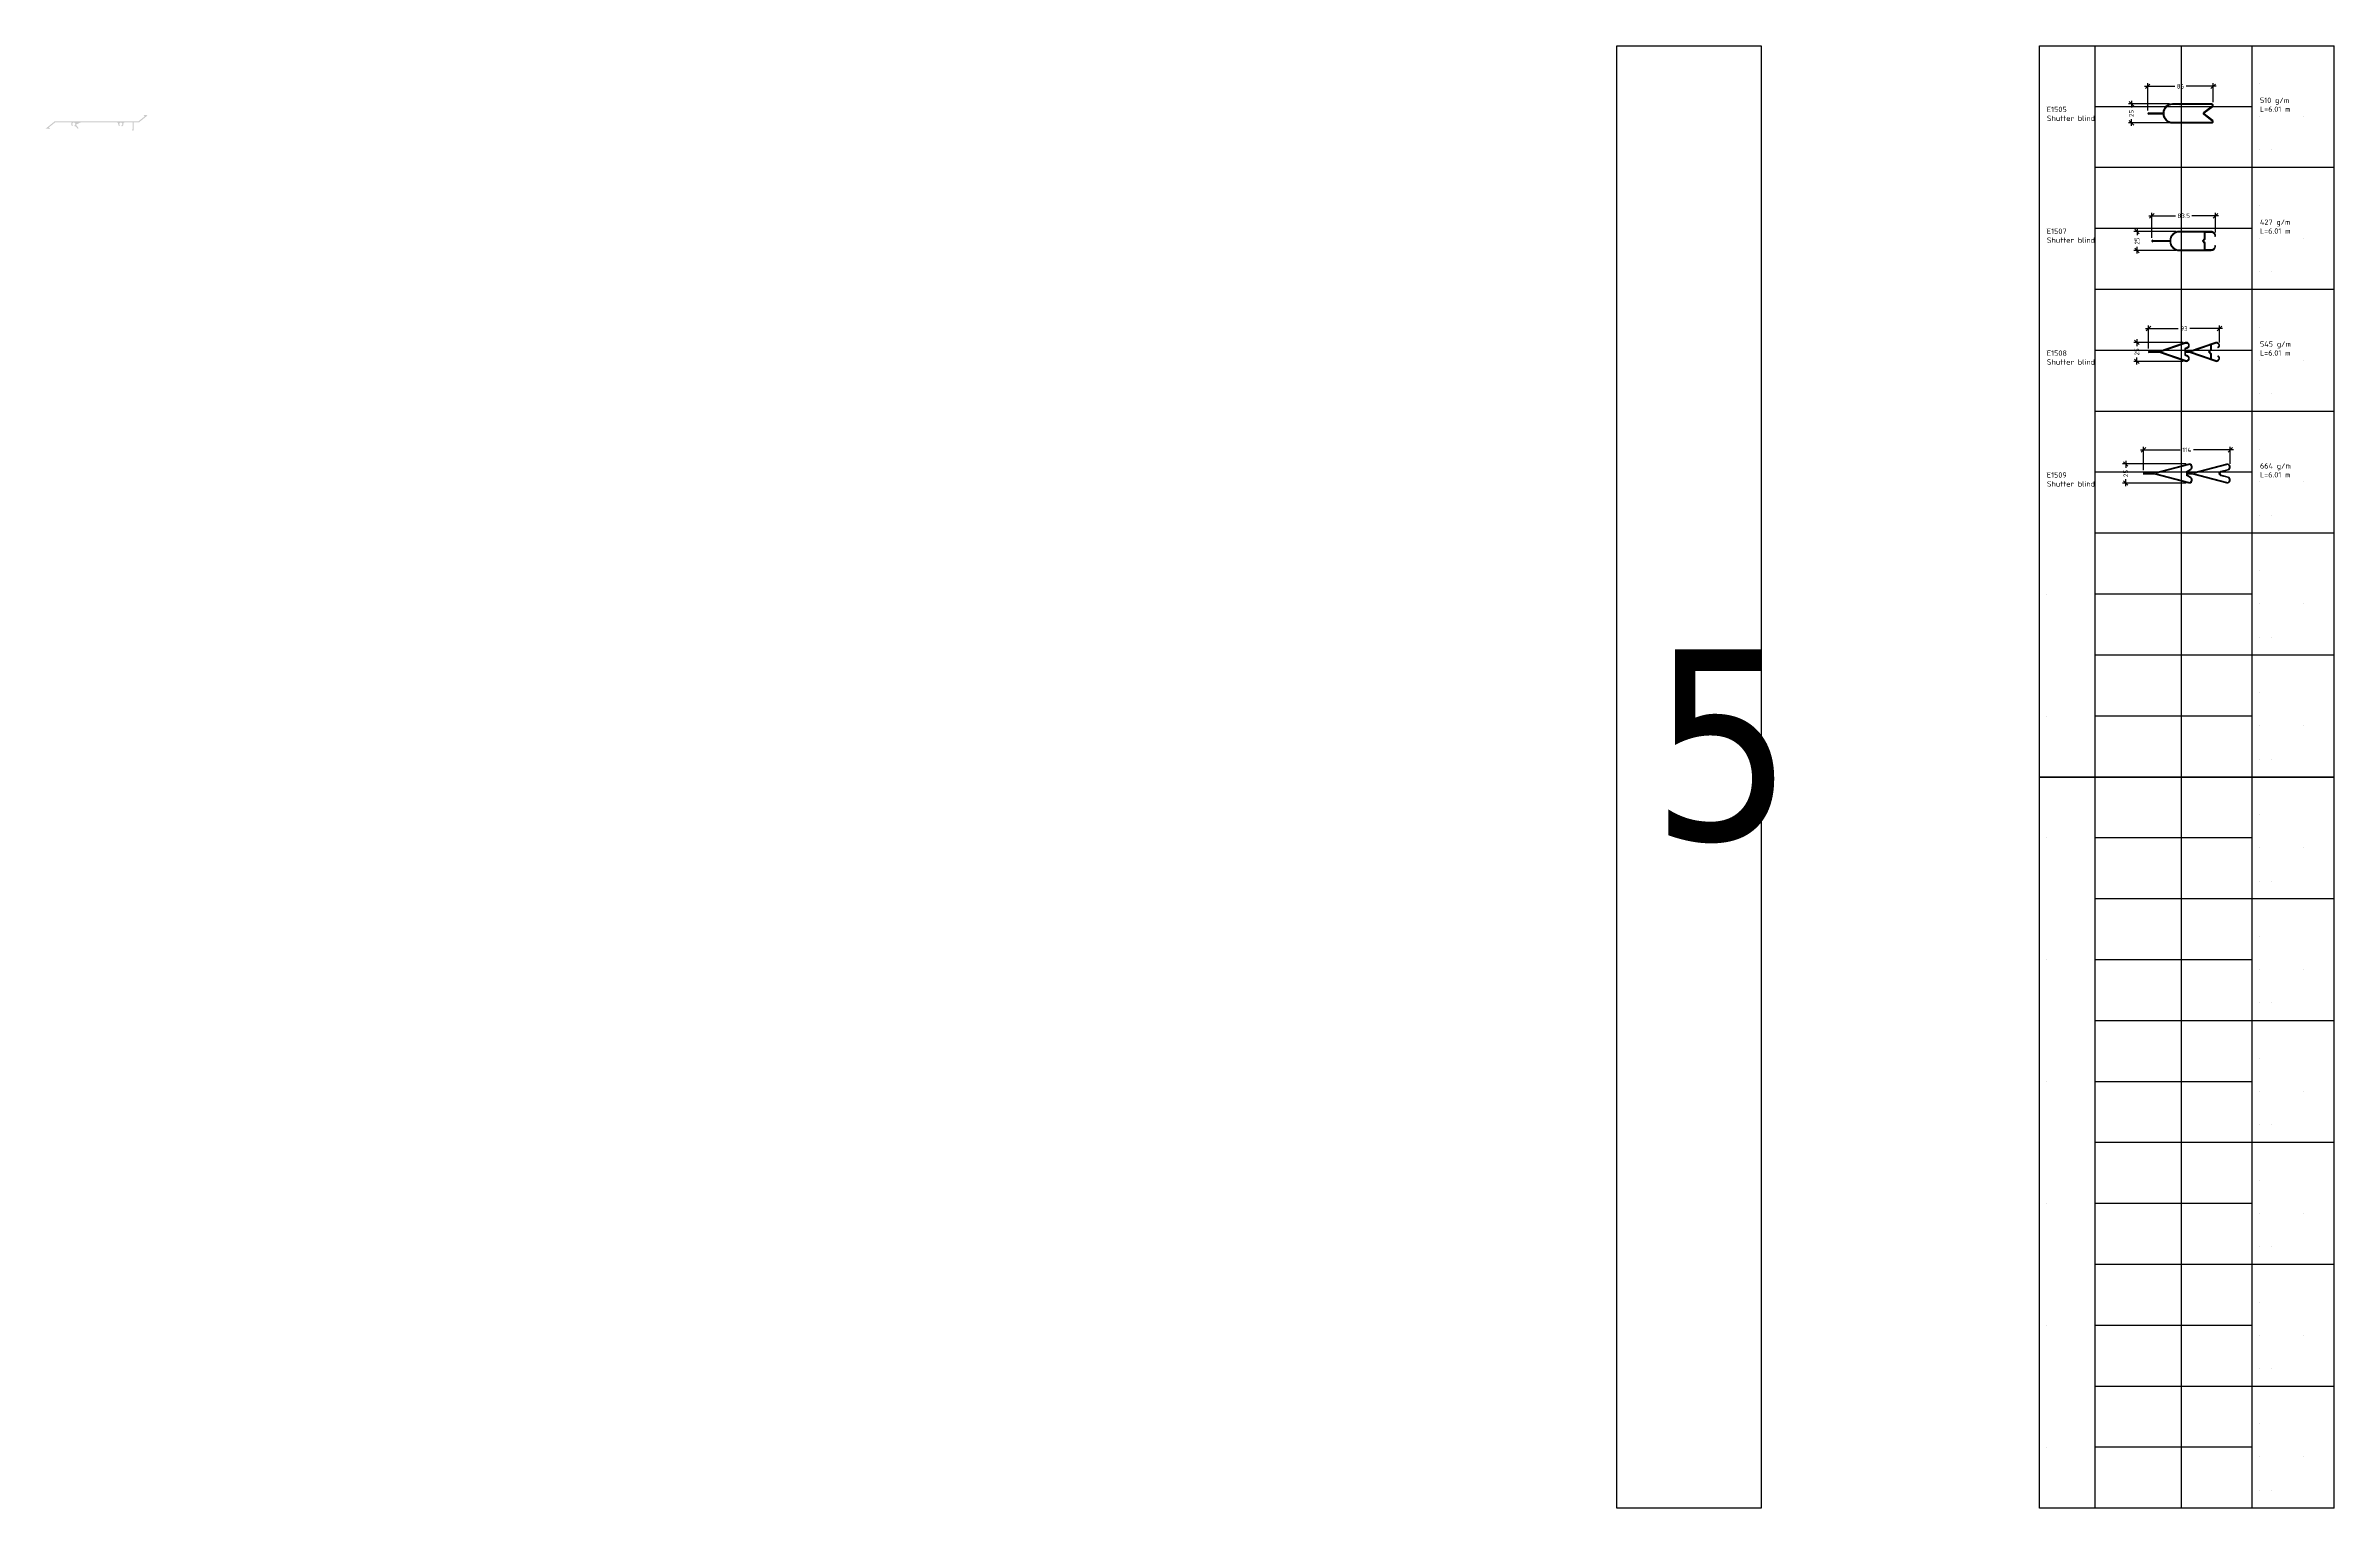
# Model space of a CAD drawing. Extents: x -4122 to 3414, y -5760 to 3840.
# Drawn here: x -2063 to 942, y -5760 to -3840 of the extents above; entities that cross this region are included whole.
import ezdxf

# ---------------------------------------------------------------- set-up
doc = ezdxf.new("R2010")
doc.units = 0
doc.layers.get('0').update_dxf_attribs({"linetype": 'CONTINUOUS'})
doc.layers.get('DEFPOINTS').update_dxf_attribs({"linetype": 'CONTINUOUS'})
for name, color, linetype in [('ALUM', 7, 'CONTINUOUS'), ('DIM', 94, 'CONTINUOUS'), ('ETEM_AL-HATCH-2', 253, 'CONTINUOUS'), ('HATCH', 253, 'CONTINUOUS'), ('TEXT', 7, 'CONTINUOUS'), ('UNMOVABLE', 4, 'CONTINUOUS')]:
    doc.layers.add(name, color=color, linetype=linetype)
doc.styles.add('ETEM_NAN', font='isocpeur.ttf')
doc.styles.get("Standard").update_dxf_attribs({"font": 'tahoma.ttf'})
doc.dimstyles.new('ETEM_ARCHITECTURE_STYLE$0', dxfattribs={"dimtxt": 2, "dimasz": 1, "dimexe": 1, "dimexo": 1, "dimgap": 1, "dimtad": 0, "dimdec": 1, "dimtxsty": 'ETEM_NAN', "dimblk": 'OBLIQUE', "dimcen": 0, "dimdle": 1, "dimclrd": 7, "dimclre": 7, "dimclrt": 7, "dimazin": 3, "dimtfac": 1, "dimtdec": 1, "dimtmove": 0, "dimatfit": 3, "dimtolj": 1, "dimtzin": 0})

# ---------------------------------------------------------------- blocks, each defined once
blk = doc.blocks.new('_OBLIQUE')
at = {"color": 0, "linetype": 'BYBLOCK'}
blk.add_line((-0.5, -0.5), (0.5, 0.5), dxfattribs=at)
blk = doc.blocks.new('*D89')
at = {"layer": 'DEFPOINTS', "color": 0}
for p in [(675.6166092353764, -3916.297862841565), (729.4987428771818, -3916.297862841565), (729.4987428771818, -3941.297862841565)]:
    blk.add_point(p, dxfattribs=at)
at = {"layer": 'DIM', "color": 7}
for p, q in [((725.4987428771818, -3916.297862841565), (671.6166092353764, -3916.297862841565)), ((675.6166092353764, -3912.297862841565), (675.6166092353764, -3921.197862841565)), ((725.4987428771818, -3941.297862841565), (671.6166092353764, -3941.297862841565)), ((675.6166092353764, -3945.297862841565), (675.6166092353764, -3936.397862841565))]:
    blk.add_line(p, q, dxfattribs=at)
at = {"layer": 'DIM', "color": 7, "xscale": 6, "yscale": 6, "zscale": 6}
for p, rotation in [((675.6166092353764, -3916.297862841565), 90), ((675.6166092353764, -3941.297862841565), 270)]:
    blk.add_blockref('_OBLIQUE', p, dxfattribs=dict(at, rotation=rotation))
at = {"layer": 'DIM', "color": 7, "insert": (675.6166092353751, -3928.797862841564), "char_height": 6, "attachment_point": 5, "rotation": 90, "style": 'ETEM_NAN'}
blk.add_mtext('25', dxfattribs=at)
blk = doc.blocks.new('*D90')
at = {"layer": 'DEFPOINTS', "color": 0}
for p in [(696.9987428771824, -3893.220568155704), (696.9987428771824, -3928.797862841563), (782.9987428771824, -3918.097862841563)]:
    blk.add_point(p, dxfattribs=at)
at = {"layer": 'DIM', "color": 7}
for p, q in [((692.9987428771824, -3893.220568155704), (732.3987428771824, -3893.220568155704)), ((696.9987428771824, -3924.797862841563), (696.9987428771824, -3889.220568155704)), ((786.9987428771824, -3893.220568155704), (747.5987428771824, -3893.220568155704)), ((782.9987428771824, -3914.097862841563), (782.9987428771824, -3889.220568155704))]:
    blk.add_line(p, q, dxfattribs=at)
at = {"layer": 'DIM', "color": 7, "xscale": 6, "yscale": 6, "zscale": 6, "rotation": 180}
blk.add_blockref('_OBLIQUE', (696.9987428771824, -3893.220568155704), dxfattribs=at)
at = {"layer": 'DIM', "color": 7, "xscale": 6, "yscale": 6, "zscale": 6}
blk.add_blockref('_OBLIQUE', (782.9987428771824, -3893.220568155704), dxfattribs=at)
at = {"layer": 'DIM', "color": 7, "insert": (739.9987428771824, -3893.220568155704), "char_height": 6, "attachment_point": 5, "style": 'ETEM_NAN'}
blk.add_mtext('86', dxfattribs=at)
blk = doc.blocks.new('*D91')
at = {"layer": 'DEFPOINTS', "color": 0}
for p in [(682.9923137909371, -4083.811579536745), (738.5109492633522, -4083.811579536745), (738.5109492633522, -4108.811579536745)]:
    blk.add_point(p, dxfattribs=at)
at = {"layer": 'DIM', "color": 7}
for p, q in [((734.5109492633522, -4083.811579536745), (678.9923137909371, -4083.811579536745)), ((682.9923137909371, -4079.811579536745), (682.9923137909371, -4088.711579536745)), ((734.5109492633522, -4108.811579536745), (678.9923137909371, -4108.811579536745)), ((682.9923137909371, -4112.811579536745), (682.9923137909371, -4103.911579536745))]:
    blk.add_line(p, q, dxfattribs=at)
at = {"layer": 'DIM', "color": 7, "xscale": 6, "yscale": 6, "zscale": 6}
for p, rotation in [((682.9923137909371, -4083.811579536745), 90), ((682.9923137909371, -4108.811579536745), 270)]:
    blk.add_blockref('_OBLIQUE', p, dxfattribs=dict(at, rotation=rotation))
at = {"layer": 'DIM', "color": 7, "insert": (682.9923137909359, -4096.311579536744), "char_height": 6, "attachment_point": 5, "rotation": 90, "style": 'ETEM_NAN'}
blk.add_mtext('25', dxfattribs=at)
blk = doc.blocks.new('*D92')
at = {"layer": 'DEFPOINTS', "color": 0}
for p in [(702.510949263352, -4063.221962612537), (702.510949263352, -4096.061579536743), (786.010949263352, -4089.311579536743)]:
    blk.add_point(p, dxfattribs=at)
at = {"layer": 'DIM', "color": 7}
for p, q in [((698.510949263352, -4063.221962612537), (733.660949263352, -4063.221962612537)), ((702.510949263352, -4092.061579536743), (702.510949263352, -4059.221962612537)), ((790.010949263352, -4063.221962612537), (754.860949263352, -4063.221962612537)), ((786.010949263352, -4085.311579536743), (786.010949263352, -4059.221962612537))]:
    blk.add_line(p, q, dxfattribs=at)
at = {"layer": 'DIM', "color": 7, "xscale": 6, "yscale": 6, "zscale": 6, "rotation": 180}
blk.add_blockref('_OBLIQUE', (702.510949263352, -4063.221962612537), dxfattribs=at)
at = {"layer": 'DIM', "color": 7, "xscale": 6, "yscale": 6, "zscale": 6}
blk.add_blockref('_OBLIQUE', (786.010949263352, -4063.221962612537), dxfattribs=at)
at = {"layer": 'DIM', "color": 7, "insert": (744.260949263352, -4063.221962612537), "char_height": 6, "attachment_point": 5, "style": 'ETEM_NAN'}
blk.add_mtext('83.5', dxfattribs=at)
blk = doc.blocks.new('*D93')
at = {"layer": 'DEFPOINTS', "color": 0}
for p in [(682.7874687716773, -4229.348373586313), (747.6094209274335, -4229.348373586313), (747.6094209274335, -4254.348373586313)]:
    blk.add_point(p, dxfattribs=at)
at = {"layer": 'DIM', "color": 7}
for p, q in [((743.6094209274335, -4229.348373586313), (678.7874687716773, -4229.348373586313)), ((682.7874687716773, -4225.348373586313), (682.7874687716773, -4234.248373586312)), ((743.6094209274335, -4254.348373586313), (678.7874687716773, -4254.348373586313)), ((682.7874687716773, -4258.348373586313), (682.7874687716773, -4249.448373586313))]:
    blk.add_line(p, q, dxfattribs=at)
at = {"layer": 'DIM', "color": 7, "xscale": 6, "yscale": 6, "zscale": 6}
for p, rotation in [((682.7874687716773, -4229.348373586313), 90), ((682.7874687716773, -4254.348373586313), 270)]:
    blk.add_blockref('_OBLIQUE', p, dxfattribs=dict(at, rotation=rotation))
at = {"layer": 'DIM', "color": 7, "insert": (682.787468771676, -4241.848373586312), "char_height": 6, "attachment_point": 5, "rotation": 90, "style": 'ETEM_NAN'}
blk.add_mtext('25', dxfattribs=at)
blk = doc.blocks.new('*D94')
at = {"layer": 'DEFPOINTS', "color": 0}
for p in [(698.1094209274343, -4211.100000518612), (791.1094209274343, -4233.348373586311), (698.1094209274343, -4241.598373586311)]:
    blk.add_point(p, dxfattribs=at)
at = {"layer": 'DIM', "color": 7}
for p, q in [((694.1094209274343, -4211.100000518612), (737.0094209274342, -4211.100000518612)), ((698.1094209274343, -4237.598373586311), (698.1094209274343, -4207.100000518612)), ((795.1094209274343, -4211.100000518612), (752.2094209274343, -4211.100000518612)), ((791.1094209274343, -4229.348373586311), (791.1094209274343, -4207.100000518612))]:
    blk.add_line(p, q, dxfattribs=at)
at = {"layer": 'DIM', "color": 7, "xscale": 6, "yscale": 6, "zscale": 6, "rotation": 180}
blk.add_blockref('_OBLIQUE', (698.1094209274343, -4211.100000518612), dxfattribs=at)
at = {"layer": 'DIM', "color": 7, "xscale": 6, "yscale": 6, "zscale": 6}
blk.add_blockref('_OBLIQUE', (791.1094209274343, -4211.100000518612), dxfattribs=at)
at = {"layer": 'DIM', "color": 7, "insert": (744.6094209274343, -4211.100000518612), "char_height": 6, "attachment_point": 5, "style": 'ETEM_NAN'}
blk.add_mtext('93', dxfattribs=at)
blk = doc.blocks.new('*D97')
at = {"layer": 'DEFPOINTS', "color": 0}
for p in [(668.1098075577631, -4389.037466699639), (751.4269961133975, -4389.037466699639), (751.4269961133975, -4414.037466699639)]:
    blk.add_point(p, dxfattribs=at)
at = {"layer": 'DIM', "color": 7}
for p, q in [((668.1098075577631, -4385.037466699639), (668.1098075577631, -4393.937466699639)), ((747.4269961133975, -4389.037466699639), (664.1098075577631, -4389.037466699639)), ((747.4269961133975, -4414.037466699639), (664.1098075577631, -4414.037466699639)), ((668.1098075577631, -4418.037466699639), (668.1098075577631, -4409.13746669964))]:
    blk.add_line(p, q, dxfattribs=at)
at = {"layer": 'DIM', "color": 7, "xscale": 6, "yscale": 6, "zscale": 6}
for p, rotation in [((668.1098075577631, -4389.037466699639), 90), ((668.1098075577631, -4414.037466699639), 270)]:
    blk.add_blockref('_OBLIQUE', p, dxfattribs=dict(at, rotation=rotation))
at = {"layer": 'DIM', "color": 7, "insert": (668.1098075577618, -4401.537466699639), "char_height": 6, "attachment_point": 5, "rotation": 90, "style": 'ETEM_NAN'}
blk.add_mtext('25', dxfattribs=at)
blk = doc.blocks.new('*D98')
at = {"layer": 'DEFPOINTS', "color": 0}
for p in [(691.4269961133991, -4370.519347317218), (691.4269961133991, -4401.287466699639), (805.4269961133955, -4393.037466699638)]:
    blk.add_point(p, dxfattribs=at)
at = {"layer": 'DIM', "color": 7}
for p, q in [((687.4269961133991, -4370.519347317218), (739.6269961133974, -4370.519347317218)), ((691.4269961133991, -4397.287466699639), (691.4269961133991, -4366.519347317218)), ((809.4269961133955, -4370.519347317218), (757.2269961133973, -4370.519347317218)), ((805.4269961133955, -4389.037466699638), (805.4269961133955, -4366.519347317218))]:
    blk.add_line(p, q, dxfattribs=at)
at = {"layer": 'DIM', "color": 7, "xscale": 6, "yscale": 6, "zscale": 6, "rotation": 180}
blk.add_blockref('_OBLIQUE', (691.4269961133991, -4370.519347317218), dxfattribs=at)
at = {"layer": 'DIM', "color": 7, "xscale": 6, "yscale": 6, "zscale": 6}
blk.add_blockref('_OBLIQUE', (805.4269961133955, -4370.519347317218), dxfattribs=at)
at = {"layer": 'DIM', "color": 7, "insert": (748.4269961133973, -4370.519347317218), "char_height": 6, "attachment_point": 5, "style": 'ETEM_NAN'}
blk.add_mtext('114', dxfattribs=at)
blk = doc.blocks.new('E_75_TEST_PAGE')
at = {"layer": 'DEFPOINTS'}
for p, q in [((73.06086441988009, -160.0000000000027), (73.06086441988009, 0)), ((185.9338302113247, 0), (185.9338302113247, -960)), ((289.2727090288754, -49.39569662463509), (289.2727090288754, -49.39569662463509)), ((9.493719812166091, -80), (9.493719812166091, -80)), ((278.8067960027729, -80), (73.06086441988009, -80)), ((289.2727090288754, -92.6043033753649), (289.2727090288754, -92.6043033753649)), ((345.8620110921474, -92.6043033753649), (345.8620110921474, -92.6043033753649)), ((289.2727090288754, -136.6043033753649), (289.2727090288754, -136.6043033753649)), ((304.2727090288754, -136.6043033753649), (304.2727090288754, -136.6043033753649)), ((73.06086441988009, -320), (73.06086441988009, -159.9999999999973)), ((289.2727090288754, -209.3956966246333), (289.2727090288754, -209.3956966246333)), ((9.493719812166091, -239.9999999999982), (9.493719812166091, -239.9999999999982)), ((278.8067960027729, -239.9999999999973), (73.06086441988009, -239.9999999999973)), ((289.2727090288754, -252.6043033753631), (289.2727090288754, -252.6043033753631)), ((345.8620110921474, -252.6043033753631), (345.8620110921474, -252.6043033753631)), ((289.2727090288754, -296.604303375364), (289.2727090288754, -296.604303375364)), ((304.2727090288754, -296.604303375364), (304.2727090288754, -296.604303375364)), ((73.06086441988009, -480), (73.06086441988009, -319.9999999999973)), ((289.2727090288752, -369.3956966246333), (289.2727090288752, -369.3956966246333)), ((9.493719812165864, -399.9999999999982), (9.493719812165864, -399.9999999999982)), ((278.8067960027729, -399.9999999999973), (73.06086441988009, -399.9999999999973)), ((289.2727090288752, -412.6043033753631), (289.2727090288752, -412.6043033753631)), ((345.8620110921472, -412.6043033753631), (345.8620110921472, -412.6043033753631)), ((73.06086441988009, -640), (73.06086441988009, -479.9999999999973)), ((289.2727090288754, -456.6043033753645), (289.2727090288754, -456.6043033753645)), ((304.2727090288754, -456.6043033753645), (304.2727090288754, -456.6043033753645)), ((289.2727090288754, -529.3956966246333), (289.2727090288754, -529.3956966246333)), ((9.493719812166091, -559.9999999999982), (9.493719812166091, -559.9999999999982)), ((278.8067960027729, -559.9999999999973), (73.06086441988009, -559.9999999999973)), ((289.2727090288754, -572.6043033753631), (289.2727090288754, -572.6043033753631)), ((345.8620110921474, -572.6043033753631), (345.8620110921474, -572.6043033753631)), ((289.2727090288754, -616.604303375364), (289.2727090288754, -616.604303375364)), ((304.2727090288754, -616.604303375364), (304.2727090288754, -616.604303375364)), ((73.06086441988009, -800), (73.06086441988009, -639.9999999999973)), ((289.2727090288754, -689.3956966246333), (289.2727090288754, -689.3956966246333)), ((9.493719812166091, -719.9999999999982), (9.493719812166091, -719.9999999999982)), ((278.8067960027729, -719.9999999999973), (73.06086441988009, -719.9999999999973)), ((289.2727090288754, -732.6043033753631), (289.2727090288754, -732.6043033753631)), ((345.8620110921474, -732.6043033753631), (345.8620110921474, -732.6043033753631)), ((289.2727090288754, -776.6043033753645), (289.2727090288754, -776.6043033753645)), ((304.2727090288754, -776.6043033753645), (304.2727090288754, -776.6043033753645)), ((73.06086441988009, -960), (73.06086441988009, -799.9999999999973)), ((289.2727090288754, -849.3956966246333), (289.2727090288754, -849.3956966246333)), ((9.493719812166091, -879.9999999999982), (9.493719812166091, -879.9999999999982)), ((278.8067960027729, -879.9999999999973), (73.06086441988009, -879.9999999999973)), ((289.2727090288754, -892.6043033753631), (289.2727090288754, -892.6043033753631)), ((345.8620110921474, -892.6043033753631), (345.8620110921474, -892.6043033753631)), ((289.2727090288754, -936.6043033753645), (289.2727090288754, -936.6043033753645)), ((304.2727090288754, -936.6043033753645), (304.2727090288754, -936.6043033753645))]:
    blk.add_line(p, q, dxfattribs=at)
at = {"layer": 'DEFPOINTS', "color": 3}
for p, q in [((278.8067960027711, 0), (278.8067960027693, -960)), ((386.8, -960), (386.8, 0)), ((386.8, -160.0000000000005), (73.06086441988009, -160)), ((386.8, -319.9999999999995), (73.06086441987998, -320)), ((386.8, -480), (73.06086441987998, -480)), ((386.8, -639.9999999999995), (73.06086441988009, -640)), ((386.8, -800), (73.06086441988009, -800))]:
    blk.add_line(p, q, dxfattribs=at)
blk.add_lwpolyline([(386.8, -960), (0, -960), (0, 0), (386.8, 0)], dxfattribs=at)

msp = doc.modelspace()

# ---------------------------------------------------------------- hatches: boundary and pattern name
at = {"layer": 'ETEM_AL-HATCH-2'}
h = msp.add_hatch(color=256, dxfattribs=at)
h.dxf.hatch_style = 1
h.paths.add_polyline_path([(698.4987428771816, -3928.322862841564), (698.4987428771816, -3927.547862841564), (696.9987428771816, -3928.797862841564), (698.4987428771816, -3930.047862841564), (698.4987428771816, -3929.272862841563), (717.0077711375594, -3929.272862841563, 0.4031242532040875), (729.4987428771816, -3941.297862841564), (781.1987428771823, -3941.297862841564, 0.7126101168950197), (782.309500727704, -3938.081452944145), (771.3242183366561, -3929.4667230709, -0.4866120681129528), (771.3242183366561, -3928.129002612227), (782.309500727704, -3919.514272738982, 0.7126101168950225), (781.1987428771823, -3916.297862841564), (729.4987428771816, -3916.297862841564, 0.4031242532040888), (717.0077711375594, -3928.322862841564)])
h.paths.add_polyline_path([(738.2487428771816, -3917.247862841563), (737.9487428771823, -3917.547862841563), (737.648742877183, -3917.247862841563), (729.4987428771816, -3917.247862841563, 1), (729.4987428771816, -3940.347862841563), (781.1987428771823, -3940.347862841563, 0.7126101168950245), (781.7232674177063, -3938.829002612227), (770.7379850266585, -3930.214272738982, -0.4866120681129619), (770.7379850266585, -3927.381452944145), (781.7232674177063, -3918.7667230709, 0.7126101168950199), (781.1987428771823, -3917.247862841563)], flags=16)
h = msp.add_hatch(color=256, dxfattribs=at)
h.dxf.hatch_style = 1
h.paths.add_polyline_path([(726.0173509025909, -4096.711579536743, 0.4048701462946706), (738.510949263352, -4108.811579536743), (780.510949263352, -4108.811579536743, 0.4341936341082476), (785.998338396773, -4102.939342383312, 1.130219885883239), (785.1609492633535, -4102.836579536744), (785.1609492633535, -4103.311579536743, -0.4142135623730951), (780.510949263352, -4107.961579536744), (772.510949263352, -4107.961579536744), (772.510949263352, -4099.01868631793, 0.1989123673796568), (772.3645026539444, -4098.665132927337), (770.010949263352, -4096.311579536743), (772.3645026539444, -4093.95802614615, 0.1989123673796545), (772.510949263352, -4093.604472755557), (772.510949263352, -4084.661579536744), (780.510949263352, -4084.661579536744, -0.4142135623730952), (785.1609492633535, -4089.311579536743), (785.1609492633535, -4089.786579536743, 1.130219885885036), (785.998338396773, -4089.683816690176, 0.4341936341082945), (780.510949263352, -4083.811579536743), (738.510949263352, -4083.811579536743, 0.4048701462946777), (726.0173509025909, -4095.911579536744), (703.510949263352, -4095.911579536744), (703.510949263352, -4095.061579536743), (702.510949263352, -4096.061579536743), (702.510949263352, -4096.561579536743), (703.510949263352, -4097.561579536743), (703.510949263352, -4096.711579536744)])
h.paths.add_polyline_path([(738.510949263352, -4084.661579536744), (771.7109492633527, -4084.661579536744), (771.7109492633527, -4093.480208686845), (769.233131804048, -4095.95802614615, 0.4142135623730684), (769.233131804048, -4096.665132927337), (771.7109492633527, -4099.142950386642), (771.7109492633527, -4107.961579536744), (738.510949263352, -4107.961579536744, -1)], flags=16)
h = msp.add_hatch(color=256, dxfattribs=at)
h.dxf.hatch_style = 1
h.paths.add_polyline_path([(699.109420927435, -4241.448373586311), (699.109420927435, -4240.598373586311), (698.109420927435, -4241.598373586311), (698.109420927435, -4242.098373586311), (699.109420927435, -4243.098373586311), (699.109420927435, -4242.248373586311), (712.109420927435, -4242.248373586311), (746.2965972407227, -4254.126798386093, 1), (748.9222446141438, -4246.569948786529), (746.609420927435, -4245.766352081554), (746.609420927435, -4242.248373586311), (751.609420927435, -4242.248373586311), (785.7965972407227, -4254.126798386093, 0.8130206064083988), (789.822707640721, -4247.40931332638, 1), (789.2461342141477, -4248.033863631616, -0.8130206064083761), (786.0755722741495, -4253.32388311614), (780.609420927435, -4251.424654378406), (780.609420927435, -4244.555480367498, 0.1989123673796571), (780.4629743180275, -4244.201926976904), (778.109420927435, -4241.848373586311), (780.4629743180275, -4239.494820195716, 0.1989123673796002), (780.609420927435, -4239.141266805123), (780.609420927435, -4232.272092794216), (786.0755722741495, -4230.372864056482, -0.8130206064083744), (789.2461342141477, -4235.662883541006, 1), (789.822707640721, -4236.287433846242, 0.8130206064083648), (785.7965972407227, -4229.569948786529), (751.609420927435, -4241.448373586311), (746.609420927435, -4241.44837358631), (746.609420927435, -4237.930395091068), (748.9222446141438, -4237.126798386093, 1), (746.2965972407227, -4229.569948786529), (712.109420927435, -4241.44837358631)])
h.paths.add_polyline_path([(713.5480223932726, -4241.848373586311), (746.5755722741495, -4230.372864056482, -1), (748.6432695807206, -4236.323883116139), (745.8094209274358, -4237.308511323322), (745.8094209274358, -4241.848373586311), (745.8094209274358, -4246.388235849299), (748.6432695807206, -4247.372864056482, -1), (746.5755722741495, -4253.32388311614)], flags=16)
h.paths.add_polyline_path([(752.7480223932697, -4241.848373586311), (779.5094209274365, -4232.550054909389), (779.5094209274365, -4239.017002736412), (777.0316034681281, -4241.494820195718, 0.4142135623731493), (777.0316034681281, -4242.201926976904), (779.5094209274365, -4244.679744436209), (779.5094209274365, -4251.146692263233)], flags=16)
h = msp.add_hatch(color=256, dxfattribs=at)
h.dxf.hatch_style = 1
edge = h.paths.add_edge_path(flags=16)
edge.add_line((790.8845339931509, -4400.795004579392), (793.1980342480897, -4398.481504324456))
edge.add_line((793.1980342480897, -4398.481504324456), (802.2353535263796, -4396.081979516637))
edge.add_arc((801.4269961133964, -4393.037466699638), 3.149999999999858, 284.8696820372367, 464.8696820372367)
edge.add_line((800.6186387004132, -4389.992953882638), (757.1385930265319, -4401.537466699638))
edge.add_line((757.1385930265319, -4401.537466699638), (800.6186387004132, -4413.081979516637))
edge.add_arc((801.4269961133964, -4410.037466699638), 3.149999999999858, 255.1303179627633, 435.1303179627633)
edge.add_line((802.2353535263796, -4406.992953882638), (793.1980342480897, -4404.593429074819))
edge.add_line((793.1980342480897, -4404.593429074819), (790.8845339931509, -4402.279928819883))
edge.add_arc((791.6269961133961, -4401.537466699638), 1.049999999999196, 134.9999999999957, 225.0000000000044, ccw=False)
edge = h.paths.add_edge_path(flags=16)
edge.add_arc((748.8769961133956, -4398.839906150312), 0.5000000000003411, 121.11413210182229, 179.9999999998957, ccw=False)
edge.add_line((748.6186238569503, -4398.411836322948), (753.0547413290046, -4395.734306612027))
edge.add_arc((751.4269961133951, -4393.037466699638), 3.149999999999715, 301.1141321019256, 464.8994308815378)
edge.add_line((750.6170580518633, -4389.993374004518), (707.2294338444885, -4401.537466699638))
edge.add_line((707.2294338444885, -4401.537466699638), (750.6170580518633, -4413.081559394757))
edge.add_arc((751.4269961133951, -4410.037466699638), 3.149999999999775, 255.1005691184622, 418.8858678980744)
edge.add_line((753.0547413290046, -4407.340626787248), (748.6186238569503, -4404.663097076327))
edge.add_arc((748.8769961133956, -4404.235027248963), 0.5000000000002708, 180.0000000001042, 238.8858678981777, ccw=False)
edge.add_line((748.3769961133953, -4404.235027248964), (748.3769961133953, -4401.537466699638))
edge.add_line((748.3769961133953, -4401.537466699638), (748.3769961133953, -4398.839906150311))
edge = h.paths.add_edge_path()
edge.add_line((749.2269961133975, -4404.003703338669), (749.2269961133975, -4401.962466699637))
edge.add_line((749.2269961133975, -4401.962466699637), (755.4269961133946, -4401.962466699637))
edge.add_line((755.4269961133946, -4401.962466699637), (800.400510509608, -4413.903514721224))
edge.add_arc((801.4269961133964, -4410.037466699638), 3.999999999999926, 255.1303179627616, 435.1303179627582)
edge.add_line((802.4534817171848, -4406.171418678052), (793.6372937992642, -4403.830607097978))
edge.add_line((793.6372937992642, -4403.830607097978), (791.4855747571569, -4401.678888055874))
edge.add_arc((791.6269961133935, -4401.537466699638), 0.1999999999990048, 135, 225, ccw=False)
edge.add_line((791.4855747571569, -4401.396045343401), (793.6372937992642, -4399.244326301297))
edge.add_line((793.6372937992642, -4399.244326301297), (802.4534817171848, -4396.903514721223))
edge.add_arc((801.4269961133964, -4393.037466699638), 3.999999999999047, 284.8696820372418, 464.8696820372384)
edge.add_line((800.400510509608, -4389.171418678051), (755.4269961133946, -4401.112466699638))
edge.add_line((755.4269961133946, -4401.112466699638), (749.2269961133975, -4401.112466699638))
edge.add_line((749.2269961133975, -4401.112466699638), (749.2269961133975, -4399.037466699638))
edge.add_line((749.2269961133975, -4399.037466699638), (753.4939741649655, -4396.462025318546))
edge.add_arc((751.4269961133974, -4393.037466699638), 4.000000000000256, 301.1141321019282, 464.8994308815452)
edge.add_line((750.3985033368485, -4389.171952166153), (705.4269961133946, -4401.137466699638))
edge.add_line((705.4269961133946, -4401.137466699638), (692.4269961133982, -4401.137466699638))
edge.add_line((692.4269961133982, -4401.137466699638), (692.4269961133982, -4400.287466699638))
edge.add_line((692.4269961133982, -4400.287466699638), (691.4269961133982, -4401.287466699638))
edge.add_line((691.4269961133982, -4401.287466699638), (691.4269961133982, -4401.787466699638))
edge.add_line((691.4269961133982, -4401.787466699638), (692.4269961133982, -4402.787466699638))
edge.add_line((692.4269961133982, -4402.787466699638), (692.4269961133982, -4401.937466699637))
edge.add_line((692.4269961133982, -4401.937466699637), (705.4269961133982, -4401.937466699637))
edge.add_line((705.4269961133982, -4401.937466699637), (750.3985033368485, -4413.902981233123))
edge.add_arc((751.4269961133974, -4410.037466699638), 3.999999999999732, 255.1005691184548, 418.8858678980718)
edge.add_line((753.4939741649655, -4406.61290808073), (749.2269961133975, -4404.037466699638))
edge.add_line((749.2269961133975, -4404.037466699638), (749.2269961133975, -4401.962466699637))
at = {"layer": 'HATCH'}
h = msp.add_hatch(color=256, dxfattribs=at)
h.paths.add_polyline_path([(-1947.553317501831, -3951.781607095931), (-1948.753317501831, -3951.573179513711)], flags=0)
edge = h.paths.add_edge_path(flags=17)
edge.add_line((-1948.753317501831, -3951.573179513711), (-1949.25331750183, -3949.654383340479))
edge.add_line((-1947.553317501831, -3951.781607095931), (-1948.753317501831, -3951.573179513711))
edge.add_arc((-2021.639632165098, -3943.883370508505), 74.50613505997698, 353.914762711546, 362.4469434499692)
edge.add_line((-1940.399719259045, -3940.702387796191), (-1947.201432895103, -3940.702387796191))
edge.add_line((-1928.741972515465, -3931.263270207), (-1940.399719259045, -3940.702387796191))
edge.add_line((-1934.367803004204, -3930.67163576583), (-1928.741972515465, -3931.263270207))
edge.add_line((-1932.794616739339, -3932.614593556427), (-1934.367803004204, -3930.67163576583))
edge.add_line((-1940.93409240723, -3939.20501532776), (-1932.794616739339, -3932.614593556427))
edge.add_line((-2050.98145543501, -3939.205015327716), (-1940.93409240723, -3939.20501532776))
edge.add_line((-2062.63920217859, -3948.644132916907), (-2050.98145543501, -3939.205015327716))
edge.add_line((-2057.013371689851, -3949.235767358077), (-2062.63920217859, -3948.644132916907))
edge.add_line((-2058.586557954715, -3947.29280956748), (-2057.013371689851, -3949.235767358077))
edge.add_line((-2050.447082286824, -3940.702387796147), (-2058.586557954715, -3947.29280956748))
edge.add_line((-2028.715461641488, -3940.702387796155), (-2050.447082286824, -3940.702387796147))
edge.add_arc((-2025.829099941926, -3942.682013048397), 3.500000000001852, 145.5555319723887, 233.9966171606259)
edge.add_line((-2027.004765975916, -3944.299977626662), (-2027.886515501408, -3945.513451060364))
edge.add_arc((-2025.829099941926, -3942.682013048398), 1.999999999999155, 293.9966171605745, 593.9966171605757)
edge.add_line((-2024.405710474064, -3945.879506195033), (-2025.01573453172, -3944.509151989332))
edge.add_line((-2023.140334325272, -3946.002762929478), (-2024.405710474064, -3945.879506195033))
edge.add_line((-2021.034028206619, -3948.604148394137), (-2023.140334325272, -3946.002762929478))
edge.add_arc((-2020.45114086944, -3948.132192514678), 0.7500000000001728, 218.9966171606763, 308.9966171606763)
edge.add_arc((-2020.45114086944, -3948.132192514676), 0.7500000000008796, 308.9966171606326, 398.9966171606326)
edge.add_line((-2022.416815281342, -3944.512645014449), (-2019.86825353226, -3947.660236635216))
edge.add_arc((-2021.639632165105, -3943.883370508503), 0.9999999999981879, 183.6343018066529, 218.996617160719)
edge.add_arc((-2021.639632165103, -3943.883370508504), 1.000000000000908, 113.9916406901145, 183.634301806617)
edge.add_line((-2016.951621060832, -3940.702387796162), (-2022.04623551987, -3942.969765718732))
edge.add_line((-1969.104966224355, -3940.70238779618), (-2016.951621060832, -3940.702387796162))
edge.add_arc((-1969.104966224355, -3942.202387796179), 1.499999999999184, 354.4458405131643, 449.9999999999827)
edge.add_arc((-1964.1284404524, -3942.686320891832), 3.500000000000949, 174.4458405131714, 233.9966171606335)
edge.add_line((-1965.30410648639, -3944.304285470098), (-1966.185856011882, -3945.517758903799))
edge.add_arc((-1964.128440452399, -3942.686320891832), 2.000000000000171, 293.9966171605758, 593.9966171605804)
edge.add_line((-1962.705050984538, -3945.883814038469), (-1963.315075042194, -3944.513459832768))
edge.add_arc((-1964.128440452402, -3942.686320891834), 3.500000000000729, 293.9966171606552, 365.5541594867915)
edge.add_arc((-1959.151914680445, -3942.202387796185), 1.500000000000455, 89.99999999998263, 185.5541594867771)
edge.add_line((-1948.398677440415, -3940.702387796187), (-1959.151914680445, -3940.702387796184))
edge.add_arc((-2021.639632165119, -3943.883370508508), 73.3100000000151, 355.7742324348586, 362.4868929720987)
edge.add_line((-1949.25331750183, -3949.654383340479), (-1948.528929869168, -3949.285343277326))

# ---------------------------------------------------------------- linework, layer by layer
at = {"layer": 'ALUM'}
for points in [[(717.0077711375594, -3929.272862841563, 0.403124253204083), (729.4987428771816, -3941.297862841564), (781.1987428771823, -3941.297862841564, 0.7126101168950372), (782.309500727704, -3938.081452944145), (771.3242183366561, -3929.4667230709, -0.4866120681129757), (771.3242183366561, -3928.129002612227), (782.309500727704, -3919.514272738982, 0.7126101168950323), (781.1987428771823, -3916.297862841564), (729.4987428771816, -3916.297862841564, 0.4031242532040857), (717.0077711375594, -3928.322862841564), (698.4987428771816, -3928.322862841564), (698.4987428771816, -3927.547862841564), (696.9987428771816, -3928.797862841564), (698.4987428771816, -3930.047862841564), (698.4987428771816, -3929.272862841563)], [(781.1987428771823, -3940.347862841563, 0.7126101168950298), (781.7232674177063, -3938.829002612227), (770.7379850266585, -3930.214272738982, -0.4866120681129728), (770.7379850266585, -3927.381452944145), (781.7232674177063, -3918.7667230709, 0.7126101168950355), (781.1987428771823, -3917.247862841563), (738.2487428771816, -3917.247862841563), (737.9487428771823, -3917.547862841563), (737.648742877183, -3917.247862841563), (729.4987428771816, -3917.247862841563, 0.9999999999999999), (729.4987428771816, -3940.347862841563)], [(772.510949263352, -4093.604472755557), (772.510949263352, -4084.661579536744), (780.510949263352, -4084.661579536744, -0.414213562373095), (785.1609492633535, -4089.311579536743), (785.1609492633535, -4089.786579536743, 0.9999999999999999), (786.010949263352, -4089.786579536743), (786.010949263352, -4089.311579536743, 0.4142135623731101), (780.510949263352, -4083.811579536743), (738.510949263352, -4083.811579536743, 0.4048701462946742), (726.0173509025909, -4095.911579536744), (703.510949263352, -4095.911579536744), (703.510949263352, -4095.061579536743), (702.510949263352, -4096.061579536743), (702.510949263352, -4096.561579536743), (703.510949263352, -4097.561579536743), (703.510949263352, -4096.711579536744), (726.0173509025909, -4096.711579536743, 0.4048701462946708), (738.510949263352, -4108.811579536743), (780.510949263352, -4108.811579536743, 0.414213562373098), (786.010949263352, -4103.311579536743), (786.010949263352, -4102.836579536744, 0.9999999999999999), (785.1609492633535, -4102.836579536744), (785.1609492633535, -4103.311579536743, -0.4142135623730859), (780.510949263352, -4107.961579536744), (772.510949263352, -4107.961579536744), (772.510949263352, -4099.01868631793, 0.1989123673796319), (772.3645026539444, -4098.665132927337), (770.010949263352, -4096.311579536743), (772.3645026539444, -4093.95802614615, 0.1989123673796319)], [(771.7109492633527, -4099.142950386642), (769.233131804048, -4096.665132927337, -0.4142135623730715), (769.233131804048, -4095.95802614615), (771.7109492633527, -4093.480208686845), (771.7109492633527, -4084.661579536744), (738.510949263352, -4084.661579536744, 1.000000000000004), (738.510949263352, -4107.961579536744), (771.7109492633527, -4107.961579536744)], [(746.609420927435, -4237.930395091068), (748.9222446141438, -4237.126798386093, 0.9999999999999992), (746.2965972407227, -4229.569948786529), (712.109420927435, -4241.44837358631), (699.109420927435, -4241.448373586311), (699.109420927435, -4240.598373586311), (698.109420927435, -4241.598373586311), (698.109420927435, -4242.098373586311), (699.109420927435, -4243.098373586311), (699.109420927435, -4242.248373586311), (712.109420927435, -4242.248373586311), (746.2965972407227, -4254.126798386093, 1.000000000000001), (748.9222446141438, -4246.569948786529), (746.609420927435, -4245.766352081554), (746.609420927435, -4242.248373586311), (751.609420927435, -4242.248373586311), (785.7965972407227, -4254.126798386093, 0.8130206064083961), (789.822707640721, -4247.40931332638, 0.9999999999999091), (789.2461342141477, -4248.033863631616, -0.81302060640838), (786.0755722741495, -4253.32388311614), (780.609420927435, -4251.424654378406), (780.609420927435, -4244.555480367498, 0.1989123673796527), (780.4629743180275, -4244.201926976904), (778.109420927435, -4241.848373586311), (780.4629743180275, -4239.494820195717, 0.1989123673795936), (780.609420927435, -4239.141266805124), (780.609420927435, -4232.272092794216), (786.0755722741495, -4230.372864056482, -0.8130206064083803), (789.2461342141477, -4235.662883541006, 0.9999999999998969), (789.822707640721, -4236.287433846242, 0.8130206064083657), (785.7965972407227, -4229.569948786529), (751.609420927435, -4241.448373586311), (746.609420927435, -4241.44837358631)], [(745.8094209274358, -4246.388235849299), (748.6432695807206, -4247.372864056482, -1), (746.5755722741495, -4253.32388311614), (713.5480223932726, -4241.848373586311), (746.5755722741495, -4230.372864056482, -1), (748.6432695807206, -4236.323883116139), (745.8094209274358, -4237.308511323322), (745.8094209274358, -4241.848373586311)], [(777.0316034681281, -4242.201926976904), (779.5094209274365, -4244.679744436209), (779.5094209274365, -4251.146692263233), (752.7480223932697, -4241.848373586311), (779.5094209274365, -4232.550054909389), (779.5094209274365, -4239.017002736412), (777.0316034681281, -4241.494820195718, 0.4142135623730479)], [(748.3769961133953, -4398.839906150311, -0.2627455842628764), (748.6186238569503, -4398.411836322948), (753.0547413290046, -4395.734306612027, 0.867643354916989), (750.6170580518633, -4389.993374004518), (707.2294338444885, -4401.537466699638), (750.6170580518633, -4413.081559394757, 0.8676433549169879), (753.0547413290046, -4407.340626787248), (748.6186238569503, -4404.663097076327, -0.2627455842628745), (748.3769961133953, -4404.235027248964), (748.3769961133953, -4401.537466699638)], [(790.8845339931509, -4400.795004579392), (793.1980342480897, -4398.481504324456), (802.2353535263796, -4396.081979516637, 1.000000000000001), (800.6186387004132, -4389.992953882638), (757.1385930265319, -4401.537466699638), (800.6186387004132, -4413.081979516637, 1.000000000000001), (802.2353535263796, -4406.992953882638), (793.1980342480897, -4404.593429074819), (790.8845339931509, -4402.279928819883, -0.4142135623731374)]]:
    msp.add_lwpolyline(points, format="xyb", close=True, dxfattribs=at)
msp.add_lwpolyline([(749.2269961133975, -4404.003703338669), (749.2269961133975, -4401.962466699637), (755.4269961133946, -4401.962466699637), (800.400510509608, -4413.903514721224, 0.9999999999999988), (802.4534817171848, -4406.171418678052), (793.6372937992642, -4403.830607097978), (791.4855747571569, -4401.678888055874, -0.4142135623731886), (791.4855747571569, -4401.396045343401), (793.6372937992642, -4399.244326301297), (802.4534817171848, -4396.903514721223, 0.999999999999999), (800.400510509608, -4389.171418678051), (755.4269961133946, -4401.112466699638), (749.2269961133975, -4401.112466699638), (749.2269961133975, -4399.037466699638), (753.4939741649655, -4396.462025318546, 0.8676433549169874), (750.3985033368485, -4389.171952166153), (705.4269961133946, -4401.137466699638), (692.4269961133982, -4401.137466699638), (692.4269961133982, -4400.287466699638), (691.4269961133982, -4401.287466699638), (691.4269961133982, -4401.787466699638), (692.4269961133982, -4402.787466699638), (692.4269961133982, -4401.937466699637), (705.4269961133982, -4401.937466699637), (750.3985033368485, -4413.902981233123, 0.8676433549169861), (753.4939741649655, -4406.61290808073), (749.2269961133975, -4404.037466699638), (749.2269961133975, -4401.962466699637)], format="xyb", dxfattribs=at)
at = {"layer": 'UNMOVABLE'}
msp.add_lwpolyline([(-1.23183608594e-05, -3840.000000707818), (189.4920661600181, -3840.000000707818), (189.4920661600181, -5760.000000707818), (-1.23183608594e-05, -5760.000000707818)], close=True, dxfattribs=at)

# ---------------------------------------------------------------- block references
for p in [(555.080551867949, -3840.000000707818), (555.080551867949, -4800.000000707818)]:
    msp.add_blockref('E_75_TEST_PAGE', p, dxfattribs=at)

# ---------------------------------------------------------------- texts
at = {"layer": 'TEXT', "char_height": 7, "attachment_point": 1, "style": 'ETEM_NAN'}
for s, insert, width in [('{\\fISOCPEUR|b0|i0|c161|p34;E1505}\\PShutter blind', (564.5742716801151, -3920.000000707818), 156.6822711145497), ('{\\C7;510 g/m\\PL=6.01 m}', (844.3532608968272, -3908.092139056143), 80.75954333747347), ('{\\fISOCPEUR|b0|i0|c161|p34;E1507}\\PShutter blind', (564.5742716801151, -4080.000000707818), 156.6822711145497), ('{\\C7;427 g/m\\PL=6.01 m}', (844.3532608968272, -4068.092139056144), 80.75954333747347), ('{\\C7;545 g/m\\PL=6.01 m}', (844.353260896827, -4228.092139056142), 80.75954333747347), ('{\\fISOCPEUR|b0|i0|c161|p34;E1508}\\PShutter blind', (564.5742716801149, -4240.000000707816), 156.6822711145497), ('{\\fISOCPEUR|b0|i0|c161|p34;E1509}\\PShutter blind', (564.5742716801151, -4400.000000707816), 156.6822711145497), ('{\\C7;664 g/m\\PL=6.01 m}', (844.3532608968271, -4388.092139056142), 80.75954333747347)]:
    msp.add_mtext(s, dxfattribs=dict(at, insert=insert, width=width))
at = {"layer": 'UNMOVABLE', "insert": (44.75465690110559, -4632.278984385412), "char_height": 250, "attachment_point": 1}
msp.add_mtext_dynamic_manual_height_columns('5', width=499.9365523565612, gutter_width=12.5, heights=[-255.2048354600403], dxfattribs=at)

# ---------------------------------------------------------------- dimensions: what is measured, and where the dimension line sits
at = {"layer": 'DIM'}
for base, p1, p2, picture, middle in [((696.9987428771824, -3893.220568155704), (782.9987428771824, -3918.097862841563), (696.9987428771824, -3928.797862841563), '*D90', (739.9987428771824, -3893.220568155704)), ((702.510949263352, -4063.221962612537), (786.010949263352, -4089.311579536743), (702.510949263352, -4096.061579536743), '*D92', (744.260949263352, -4063.221962612537)), ((698.1094209274343, -4211.100000518612), (791.1094209274343, -4233.348373586311), (698.1094209274343, -4241.598373586311), '*D94', (744.6094209274343, -4211.100000518612)), ((691.4269961133991, -4370.519347317218), (805.4269961133955, -4393.037466699638), (691.4269961133991, -4401.287466699639), '*D98', (748.4269961133973, -4370.519347317218))]:
    dim = msp.add_linear_dim(base=base, p1=p1, p2=p2, dimstyle='ETEM_ARCHITECTURE_STYLE$0', override={"dimscale": 4, "dimtxt": 1.5, "dimasz": 1.5, "dimtp": 0.1, "dimtm": 0.1, "dimtfac": 0.71, "dimtolj": 0}, dxfattribs=at)
    dim.commit()
    dim.dimension.update_dxf_attribs({"geometry": picture, "text_midpoint": middle})
for base, p1, p2, picture, middle in [((675.6166092353764, -3916.297862841565), (729.4987428771816, -3941.297862841564), (729.4987428771816, -3916.297862841564), '*D89', (675.6166092353751, -3928.797862841564)), ((682.9923137909371, -4083.811579536745), (738.510949263352, -4108.811579536743), (738.510949263352, -4083.811579536743), '*D91', (682.9923137909359, -4096.311579536744)), ((682.7874687716773, -4229.348373586313), (747.6094209274332, -4254.348373586311), (747.6094209274332, -4229.348373586311), '*D93', (682.787468771676, -4241.848373586312)), ((668.1098075577631, -4389.037466699639), (751.4269961133973, -4414.037466699638), (751.4269961133973, -4389.037466699638), '*D97', (668.1098075577618, -4401.537466699639))]:
    dim = msp.add_linear_dim(base=base, p1=p1, p2=p2, angle=90, dimstyle='ETEM_ARCHITECTURE_STYLE$0', override={"dimscale": 4, "dimtxt": 1.5, "dimasz": 1.5, "dimtp": 0.1, "dimtm": 0.1, "dimtfac": 0.71, "dimtolj": 0}, dxfattribs=at)
    dim.commit()
    dim.dimension.update_dxf_attribs({"geometry": picture, "text_midpoint": middle})

doc.saveas('drawing.dxf')
